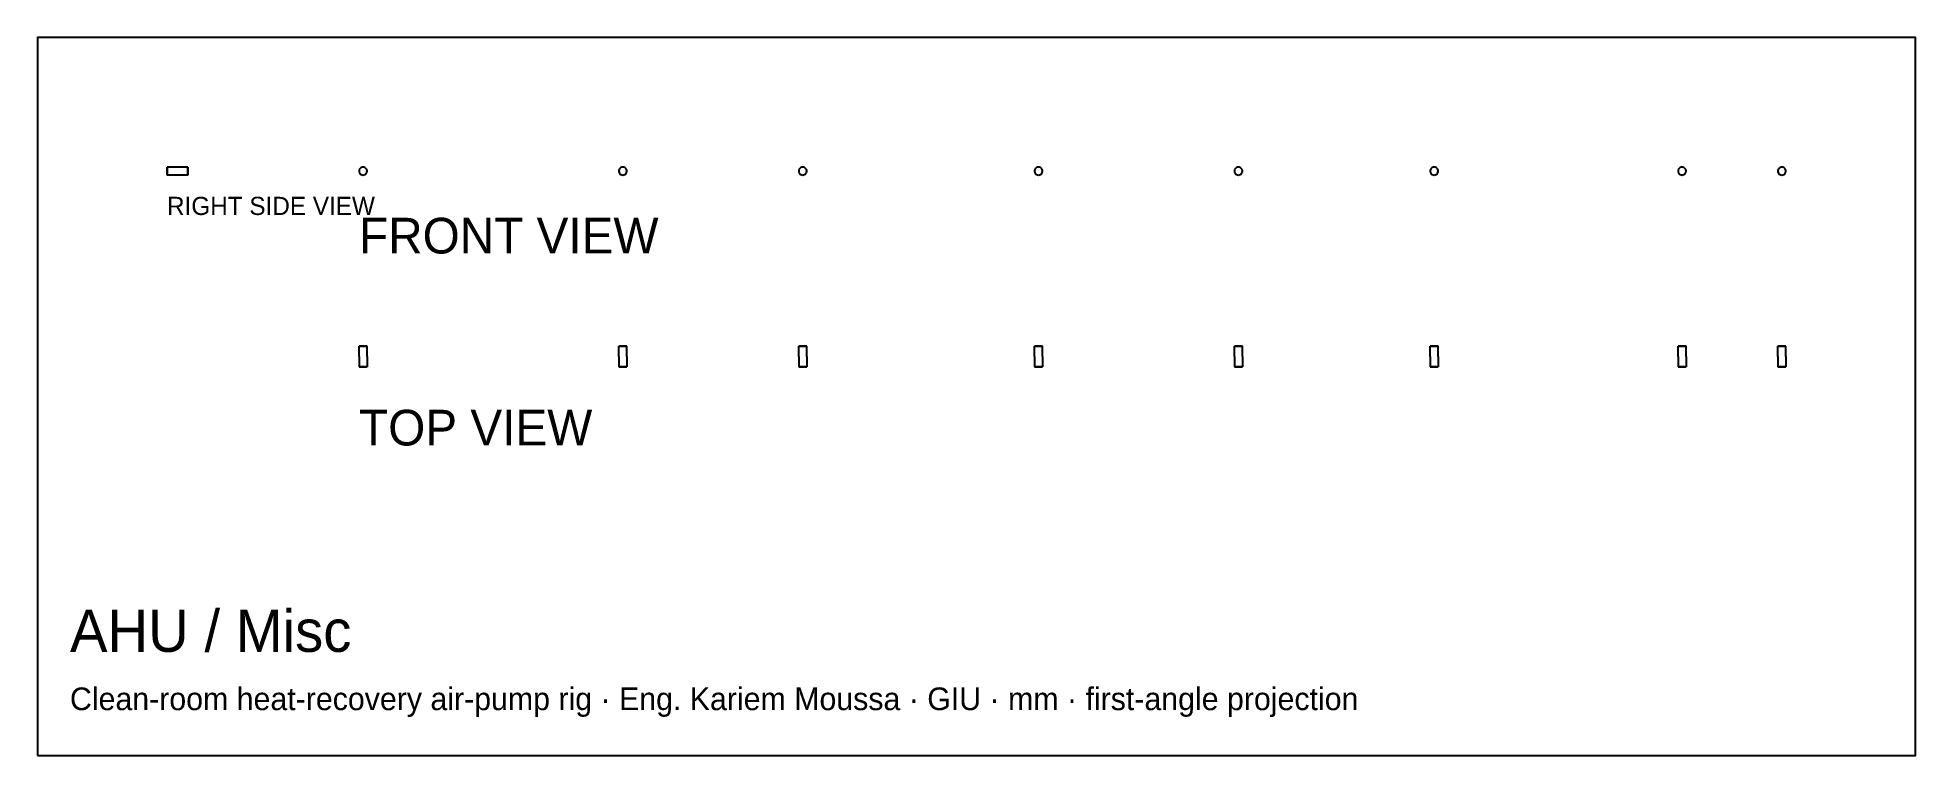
# Model space of a CAD drawing. Header units: millimetres. Extents: x -341 to -83, y -36 to 62.
import ezdxf

# ---------------------------------------------------------------- set-up
doc = ezdxf.new("R2010")
doc.units = ezdxf.units.MM
for name, color, linetype in [('BORDER', 7, 'Continuous'), ('HIDDEN', 8, 'Continuous'), ('TEXT', 5, 'Continuous'), ('VISIBLE', 7, 'Continuous')]:
    doc.layers.add(name, color=color, linetype=linetype)

msp = doc.modelspace()

# ---------------------------------------------------------------- texts
at = {"layer": 'TEXT'}
for s, height, p in [('RIGHT SIDE VIEW', 2.5, (-323.14, 38.03)), ('FRONT VIEW', 4.909, (-296.72, 32.73)), ('TOP VIEW', 4.909, (-296.72, 6.31)), ('AHU / Misc', 5.792, (-336.5, -22.1)), ('Clean-room heat-recovery air-pump rig · Eng. Kariem Moussa · GIU · mm · first-angle projection', 3.1187, (-336.5, -30.12))]:
    msp.add_text(s, height=height, dxfattribs=at).set_placement(p)

# ---------------------------------------------------------------- linework, layer by layer
at = {"layer": 'BORDER'}
msp.add_lwpolyline([(-340.96, -36.36), (-82.55, -36.36), (-82.55, 62.45), (-340.96, 62.45)], close=True, dxfattribs=at)
at = {"layer": 'HIDDEN'}
for points in [[(-323.14, 44.63), (-323.14, 44.61)], [(-323.14, 44.61), (-323.14, 44.63)], [(-323.14, 44.63), (-323.14, 44.61)], [(-323.14, 44.61), (-323.14, 44.63)], [(-323.14, 44.63), (-323.14, 44.61)], [(-323.14, 44.61), (-323.14, 44.63)], [(-323.14, 44.63), (-323.14, 44.61)], [(-323.14, 44.61), (-323.14, 44.63)], [(-323.14, 44.63), (-323.14, 44.61)], [(-323.14, 44.61), (-323.14, 44.63)], [(-323.14, 44.63), (-323.14, 44.61)], [(-323.14, 44.61), (-323.14, 44.63)], [(-323.14, 44.63), (-323.14, 44.61)], [(-323.14, 44.61), (-323.14, 44.63)], [(-323.14, 44.63), (-323.14, 44.61)], [(-323.14, 44.61), (-323.14, 44.57)], [(-323.14, 44.57), (-323.14, 44.61)], [(-323.14, 44.61), (-323.14, 44.57)], [(-323.14, 44.57), (-323.14, 44.61)], [(-323.14, 44.61), (-323.14, 44.57)], [(-323.14, 44.57), (-323.14, 44.61)], [(-323.14, 44.61), (-323.14, 44.57)], [(-323.14, 44.57), (-323.14, 44.61)], [(-323.14, 44.61), (-323.14, 44.57)], [(-323.14, 44.57), (-323.14, 44.61)], [(-323.14, 44.61), (-323.14, 44.57)], [(-323.14, 44.57), (-323.14, 44.61)], [(-323.14, 44.61), (-323.14, 44.57)], [(-323.14, 44.57), (-323.14, 44.61)], [(-323.14, 44.61), (-323.14, 44.57)], [(-323.14, 44.57), (-323.14, 44.49)], [(-323.14, 44.49), (-323.14, 44.57)], [(-323.14, 44.57), (-323.14, 44.49)], [(-323.14, 44.49), (-323.14, 44.57)], [(-323.14, 44.57), (-323.14, 44.49)], [(-323.14, 44.49), (-323.14, 44.57)], [(-323.14, 44.57), (-323.14, 44.49)], [(-323.14, 44.49), (-323.14, 44.57)], [(-323.14, 44.57), (-323.14, 44.49)], [(-323.14, 44.49), (-323.14, 44.57)], [(-323.14, 44.57), (-323.14, 44.49)], [(-323.14, 44.49), (-323.14, 44.57)], [(-323.14, 44.57), (-323.14, 44.49)], [(-323.14, 44.49), (-323.14, 44.57)], [(-323.14, 44.57), (-323.14, 44.49)], [(-323.14, 44.49), (-323.14, 44.39)], [(-323.14, 44.39), (-323.14, 44.49)], [(-323.14, 44.49), (-323.14, 44.39)], [(-323.14, 44.39), (-323.14, 44.49)], [(-323.14, 44.49), (-323.14, 44.39)], [(-323.14, 44.39), (-323.14, 44.49)], [(-323.14, 44.49), (-323.14, 44.39)], [(-323.14, 44.39), (-323.14, 44.49)], [(-323.14, 44.49), (-323.14, 44.39)], [(-323.14, 44.39), (-323.14, 44.49)], [(-323.14, 44.49), (-323.14, 44.39)], [(-323.14, 44.39), (-323.14, 44.49)], [(-323.14, 44.49), (-323.14, 44.39)], [(-323.14, 44.39), (-323.14, 44.49)], [(-323.14, 44.49), (-323.14, 44.39)], [(-323.14, 44.39), (-323.14, 44.28)], [(-323.14, 44.28), (-323.14, 44.39)], [(-323.14, 44.39), (-323.14, 44.28)], [(-323.14, 44.28), (-323.14, 44.39)], [(-323.14, 44.39), (-323.14, 44.28)], [(-323.14, 44.28), (-323.14, 44.39)], [(-323.14, 44.39), (-323.14, 44.28)], [(-323.14, 44.28), (-323.14, 44.39)], [(-323.14, 44.39), (-323.14, 44.28)], [(-323.14, 44.28), (-323.14, 44.39)], [(-323.14, 44.39), (-323.14, 44.28)], [(-323.14, 44.28), (-323.14, 44.39)], [(-323.14, 44.39), (-323.14, 44.28)], [(-323.14, 44.28), (-323.14, 44.39)], [(-323.14, 44.39), (-323.14, 44.28)], [(-323.14, 44.28), (-323.14, 44.15)], [(-323.14, 44.15), (-323.14, 44.28)], [(-323.14, 44.28), (-323.14, 44.15)], [(-323.14, 44.15), (-323.14, 44.28)], [(-323.14, 44.28), (-323.14, 44.15)], [(-323.14, 44.15), (-323.14, 44.28)], [(-323.14, 44.28), (-323.14, 44.15)], [(-323.14, 44.15), (-323.14, 44.28)], [(-323.14, 44.28), (-323.14, 44.15)], [(-323.14, 44.15), (-323.14, 44.28)], [(-323.14, 44.28), (-323.14, 44.15)], [(-323.14, 44.15), (-323.14, 44.28)], [(-323.14, 44.28), (-323.14, 44.15)], [(-323.14, 44.15), (-323.14, 44.28)], [(-323.14, 44.28), (-323.14, 44.15)], [(-323.14, 44.15), (-323.14, 44.01)], [(-323.14, 44.01), (-323.14, 44.15)], [(-323.14, 44.15), (-323.14, 44.01)], [(-323.14, 44.01), (-323.14, 44.15)], [(-323.14, 44.15), (-323.14, 44.01)], [(-323.14, 44.01), (-323.14, 44.15)], [(-323.14, 44.15), (-323.14, 44.01)], [(-323.14, 44.01), (-323.14, 44.15)], [(-323.14, 44.15), (-323.14, 44.01)], [(-323.14, 44.01), (-323.14, 44.15)], [(-323.14, 44.15), (-323.14, 44.01)], [(-323.14, 44.01), (-323.14, 44.15)], [(-323.14, 44.15), (-323.14, 44.01)], [(-323.14, 44.01), (-323.14, 44.15)], [(-323.14, 44.15), (-323.14, 44.01)], [(-323.14, 44.01), (-323.14, 43.88)], [(-323.14, 43.88), (-323.14, 44.01)], [(-323.14, 44.01), (-323.14, 43.88)], [(-323.14, 43.88), (-323.14, 44.01)], [(-323.14, 44.01), (-323.14, 43.88)], [(-323.14, 43.88), (-323.14, 44.01)], [(-323.14, 44.01), (-323.14, 43.88)], [(-323.14, 43.88), (-323.14, 44.01)], [(-323.14, 44.01), (-323.14, 43.88)], [(-323.14, 43.88), (-323.14, 44.01)], [(-323.14, 44.01), (-323.14, 43.88)], [(-323.14, 43.88), (-323.14, 44.01)], [(-323.14, 44.01), (-323.14, 43.88)], [(-323.14, 43.88), (-323.14, 44.01)], [(-323.14, 44.01), (-323.14, 43.88)], [(-320.28, 44.63), (-320.28, 44.61)], [(-320.28, 44.61), (-320.28, 44.63)], [(-320.28, 44.63), (-320.28, 44.61)], [(-320.28, 44.61), (-320.28, 44.63)], [(-320.28, 44.63), (-320.28, 44.61)], [(-320.28, 44.61), (-320.28, 44.63)], [(-320.28, 44.63), (-320.28, 44.61)], [(-320.28, 44.61), (-320.28, 44.63)], [(-320.28, 44.63), (-320.28, 44.61)], [(-320.28, 44.61), (-320.28, 44.63)], [(-320.28, 44.63), (-320.28, 44.61)], [(-320.28, 44.61), (-320.28, 44.63)], [(-320.28, 44.63), (-320.28, 44.61)], [(-320.28, 44.61), (-320.28, 44.63)], [(-320.28, 44.63), (-320.28, 44.61)], [(-320.28, 44.61), (-320.28, 44.57)], [(-320.28, 44.57), (-320.28, 44.61)], [(-320.28, 44.61), (-320.28, 44.57)], [(-320.28, 44.57), (-320.28, 44.61)], [(-320.28, 44.61), (-320.28, 44.57)], [(-320.28, 44.57), (-320.28, 44.61)], [(-320.28, 44.61), (-320.28, 44.57)], [(-320.28, 44.57), (-320.28, 44.61)], [(-320.28, 44.61), (-320.28, 44.57)], [(-320.28, 44.57), (-320.28, 44.61)], [(-320.28, 44.61), (-320.28, 44.57)], [(-320.28, 44.57), (-320.28, 44.61)], [(-320.28, 44.61), (-320.28, 44.57)], [(-320.28, 44.57), (-320.28, 44.61)], [(-320.28, 44.61), (-320.28, 44.57)], [(-320.28, 44.57), (-320.28, 44.49)], [(-320.28, 44.49), (-320.28, 44.57)], [(-320.28, 44.57), (-320.28, 44.49)], [(-320.28, 44.49), (-320.28, 44.57)], [(-320.28, 44.57), (-320.28, 44.49)], [(-320.28, 44.49), (-320.28, 44.57)], [(-320.28, 44.57), (-320.28, 44.49)], [(-320.28, 44.49), (-320.28, 44.57)], [(-320.28, 44.57), (-320.28, 44.49)], [(-320.28, 44.49), (-320.28, 44.57)], [(-320.28, 44.57), (-320.28, 44.49)], [(-320.28, 44.49), (-320.28, 44.57)], [(-320.28, 44.57), (-320.28, 44.49)], [(-320.28, 44.49), (-320.28, 44.57)], [(-320.28, 44.57), (-320.28, 44.49)], [(-320.28, 44.49), (-320.28, 44.39)], [(-320.28, 44.39), (-320.28, 44.49)], [(-320.28, 44.49), (-320.28, 44.39)], [(-320.28, 44.39), (-320.28, 44.49)], [(-320.28, 44.49), (-320.28, 44.39)], [(-320.28, 44.39), (-320.28, 44.49)], [(-320.28, 44.49), (-320.28, 44.39)], [(-320.28, 44.39), (-320.28, 44.49)], [(-320.28, 44.49), (-320.28, 44.39)], [(-320.28, 44.39), (-320.28, 44.49)], [(-320.28, 44.49), (-320.28, 44.39)], [(-320.28, 44.39), (-320.28, 44.49)], [(-320.28, 44.49), (-320.28, 44.39)], [(-320.28, 44.39), (-320.28, 44.49)], [(-320.28, 44.49), (-320.28, 44.39)], [(-320.28, 44.39), (-320.28, 44.28)], [(-320.28, 44.28), (-320.28, 44.39)], [(-320.28, 44.39), (-320.28, 44.28)], [(-320.28, 44.28), (-320.28, 44.39)], [(-320.28, 44.39), (-320.28, 44.28)], [(-320.28, 44.28), (-320.28, 44.39)], [(-320.28, 44.39), (-320.28, 44.28)], [(-320.28, 44.28), (-320.28, 44.39)], [(-320.28, 44.39), (-320.28, 44.28)], [(-320.28, 44.28), (-320.28, 44.39)], [(-320.28, 44.39), (-320.28, 44.28)], [(-320.28, 44.28), (-320.28, 44.39)], [(-320.28, 44.39), (-320.28, 44.28)], [(-320.28, 44.28), (-320.28, 44.39)], [(-320.28, 44.39), (-320.28, 44.28)], [(-320.28, 44.28), (-320.28, 44.15)], [(-320.28, 44.15), (-320.28, 44.28)], [(-320.28, 44.28), (-320.28, 44.15)], [(-320.28, 44.15), (-320.28, 44.28)], [(-320.28, 44.28), (-320.28, 44.15)], [(-320.28, 44.15), (-320.28, 44.28)], [(-320.28, 44.28), (-320.28, 44.15)], [(-320.28, 44.15), (-320.28, 44.28)], [(-320.28, 44.28), (-320.28, 44.15)], [(-320.28, 44.15), (-320.28, 44.28)], [(-320.28, 44.28), (-320.28, 44.15)], [(-320.28, 44.15), (-320.28, 44.28)], [(-320.28, 44.28), (-320.28, 44.15)], [(-320.28, 44.15), (-320.28, 44.28)], [(-320.28, 44.28), (-320.28, 44.15)], [(-320.28, 44.15), (-320.28, 44.01)], [(-320.28, 44.01), (-320.28, 44.15)], [(-320.28, 44.15), (-320.28, 44.01)], [(-320.28, 44.01), (-320.28, 44.15)], [(-320.28, 44.15), (-320.28, 44.01)], [(-320.28, 44.01), (-320.28, 44.15)], [(-320.28, 44.15), (-320.28, 44.01)], [(-320.28, 44.01), (-320.28, 44.15)], [(-320.28, 44.15), (-320.28, 44.01)], [(-320.28, 44.01), (-320.28, 44.15)], [(-320.28, 44.15), (-320.28, 44.01)], [(-320.28, 44.01), (-320.28, 44.15)], [(-320.28, 44.15), (-320.28, 44.01)], [(-320.28, 44.01), (-320.28, 44.15)], [(-320.28, 44.15), (-320.28, 44.01)], [(-320.28, 44.01), (-320.28, 43.88)], [(-320.28, 43.88), (-320.28, 44.01)], [(-320.28, 44.01), (-320.28, 43.88)], [(-320.28, 43.88), (-320.28, 44.01)], [(-320.28, 44.01), (-320.28, 43.88)], [(-320.28, 43.88), (-320.28, 44.01)], [(-320.28, 44.01), (-320.28, 43.88)], [(-320.28, 43.88), (-320.28, 44.01)], [(-320.28, 44.01), (-320.28, 43.88)], [(-320.28, 43.88), (-320.28, 44.01)], [(-320.28, 44.01), (-320.28, 43.88)], [(-320.28, 43.88), (-320.28, 44.01)], [(-320.28, 44.01), (-320.28, 43.88)], [(-320.28, 43.88), (-320.28, 44.01)], [(-320.28, 44.01), (-320.28, 43.88)], [(-296.68, 44.28), (-296.72, 44.15)], [(-296.72, 44.15), (-296.72, 44.01)], [(-296.72, 44.01), (-296.68, 43.88)], [(-296.62, 44.39), (-296.68, 44.28)], [(-296.53, 44.49), (-296.62, 44.39)], [(-296.43, 44.57), (-296.53, 44.49)], [(-296.3, 44.61), (-296.43, 44.57)], [(-296.17, 44.63), (-296.3, 44.61)], [(-296.04, 44.61), (-296.17, 44.63)], [(-295.91, 44.57), (-296.04, 44.61)], [(-295.81, 44.49), (-295.91, 44.57)], [(-295.72, 44.39), (-295.81, 44.49)], [(-295.66, 44.28), (-295.72, 44.39)], [(-295.62, 44.15), (-295.66, 44.28)], [(-295.66, 43.88), (-295.62, 44.01)], [(-295.62, 44.01), (-295.62, 44.15)], [(-260.93, 44.28), (-260.97, 44.15)], [(-260.97, 44.15), (-260.97, 44.01)], [(-260.97, 44.01), (-260.93, 43.88)], [(-260.87, 44.39), (-260.93, 44.28)], [(-260.78, 44.49), (-260.87, 44.39)], [(-260.68, 44.57), (-260.78, 44.49)], [(-260.55, 44.61), (-260.68, 44.57)], [(-260.42, 44.63), (-260.55, 44.61)], [(-260.29, 44.61), (-260.42, 44.63)], [(-260.16, 44.57), (-260.29, 44.61)], [(-260.06, 44.49), (-260.16, 44.57)], [(-259.97, 44.39), (-260.06, 44.49)], [(-259.91, 44.28), (-259.97, 44.39)], [(-259.87, 44.15), (-259.91, 44.28)], [(-259.91, 43.88), (-259.87, 44.01)], [(-259.87, 44.01), (-259.87, 44.15)], [(-236.18, 44.28), (-236.22, 44.15)], [(-236.22, 44.15), (-236.22, 44.01)], [(-236.22, 44.01), (-236.18, 43.88)], [(-236.12, 44.39), (-236.18, 44.28)], [(-236.03, 44.49), (-236.12, 44.39)], [(-235.93, 44.57), (-236.03, 44.49)], [(-235.8, 44.61), (-235.93, 44.57)], [(-235.67, 44.63), (-235.8, 44.61)], [(-235.54, 44.61), (-235.67, 44.63)], [(-235.41, 44.57), (-235.54, 44.61)], [(-235.31, 44.49), (-235.41, 44.57)], [(-235.22, 44.39), (-235.31, 44.49)], [(-235.16, 44.28), (-235.22, 44.39)], [(-235.12, 44.15), (-235.16, 44.28)], [(-235.16, 43.88), (-235.12, 44.01)], [(-235.12, 44.01), (-235.12, 44.15)], [(-203.73, 44.28), (-203.77, 44.15)], [(-203.77, 44.15), (-203.77, 44.01)], [(-203.77, 44.01), (-203.73, 43.88)], [(-203.67, 44.39), (-203.73, 44.28)], [(-203.58, 44.49), (-203.67, 44.39)], [(-203.48, 44.57), (-203.58, 44.49)], [(-203.35, 44.61), (-203.48, 44.57)], [(-203.22, 44.63), (-203.35, 44.61)], [(-203.09, 44.61), (-203.22, 44.63)], [(-202.96, 44.57), (-203.09, 44.61)], [(-202.86, 44.49), (-202.96, 44.57)], [(-202.77, 44.39), (-202.86, 44.49)], [(-202.71, 44.28), (-202.77, 44.39)], [(-202.67, 44.15), (-202.71, 44.28)], [(-202.71, 43.88), (-202.67, 44.01)], [(-202.67, 44.01), (-202.67, 44.15)], [(-176.23, 44.28), (-176.27, 44.15)], [(-176.27, 44.15), (-176.27, 44.01)], [(-176.27, 44.01), (-176.23, 43.88)], [(-176.17, 44.39), (-176.23, 44.28)], [(-176.08, 44.49), (-176.17, 44.39)], [(-175.98, 44.57), (-176.08, 44.49)], [(-175.85, 44.61), (-175.98, 44.57)], [(-175.72, 44.63), (-175.85, 44.61)], [(-175.59, 44.61), (-175.72, 44.63)], [(-175.46, 44.57), (-175.59, 44.61)], [(-175.36, 44.49), (-175.46, 44.57)], [(-175.27, 44.39), (-175.36, 44.49)], [(-175.21, 44.28), (-175.27, 44.39)], [(-175.17, 44.15), (-175.21, 44.28)], [(-175.21, 43.88), (-175.17, 44.01)], [(-175.17, 44.01), (-175.17, 44.15)], [(-149.28, 44.28), (-149.32, 44.15)], [(-149.32, 44.15), (-149.32, 44.01)], [(-149.32, 44.01), (-149.28, 43.88)], [(-149.22, 44.39), (-149.28, 44.28)], [(-149.13, 44.49), (-149.22, 44.39)], [(-149.03, 44.57), (-149.13, 44.49)], [(-148.9, 44.61), (-149.03, 44.57)], [(-148.77, 44.63), (-148.9, 44.61)], [(-148.64, 44.61), (-148.77, 44.63)], [(-148.51, 44.57), (-148.64, 44.61)], [(-148.41, 44.49), (-148.51, 44.57)], [(-148.32, 44.39), (-148.41, 44.49)], [(-148.26, 44.28), (-148.32, 44.39)], [(-148.22, 44.15), (-148.26, 44.28)], [(-148.26, 43.88), (-148.22, 44.01)], [(-148.22, 44.01), (-148.22, 44.15)], [(-115.18, 44.28), (-115.22, 44.15)], [(-115.22, 44.15), (-115.22, 44.01)], [(-115.22, 44.01), (-115.18, 43.88)], [(-115.12, 44.39), (-115.18, 44.28)], [(-115.03, 44.49), (-115.12, 44.39)], [(-114.93, 44.57), (-115.03, 44.49)], [(-114.8, 44.61), (-114.93, 44.57)], [(-114.67, 44.63), (-114.8, 44.61)], [(-114.54, 44.61), (-114.67, 44.63)], [(-114.41, 44.57), (-114.54, 44.61)], [(-114.31, 44.49), (-114.41, 44.57)], [(-114.22, 44.39), (-114.31, 44.49)], [(-114.16, 44.28), (-114.22, 44.39)], [(-114.12, 44.15), (-114.16, 44.28)], [(-114.16, 43.88), (-114.12, 44.01)], [(-114.12, 44.01), (-114.12, 44.15)], [(-101.43, 44.28), (-101.47, 44.15)], [(-101.47, 44.15), (-101.47, 44.01)], [(-101.47, 44.01), (-101.43, 43.88)], [(-101.37, 44.39), (-101.43, 44.28)], [(-101.28, 44.49), (-101.37, 44.39)], [(-101.18, 44.57), (-101.28, 44.49)], [(-101.05, 44.61), (-101.18, 44.57)], [(-100.92, 44.63), (-101.05, 44.61)], [(-100.79, 44.61), (-100.92, 44.63)], [(-100.66, 44.57), (-100.79, 44.61)], [(-100.56, 44.49), (-100.66, 44.57)], [(-100.47, 44.39), (-100.56, 44.49)], [(-100.41, 44.28), (-100.47, 44.39)], [(-100.37, 44.15), (-100.41, 44.28)], [(-100.41, 43.88), (-100.37, 44.01)], [(-100.37, 44.01), (-100.37, 44.15)], [(-323.14, 43.88), (-323.14, 43.77)], [(-323.14, 43.77), (-323.14, 43.88)], [(-323.14, 43.88), (-323.14, 43.77)], [(-323.14, 43.77), (-323.14, 43.88)], [(-323.14, 43.88), (-323.14, 43.77)], [(-323.14, 43.77), (-323.14, 43.88)], [(-323.14, 43.88), (-323.14, 43.77)], [(-323.14, 43.77), (-323.14, 43.88)], [(-323.14, 43.88), (-323.14, 43.77)], [(-323.14, 43.77), (-323.14, 43.88)], [(-323.14, 43.88), (-323.14, 43.77)], [(-323.14, 43.77), (-323.14, 43.88)], [(-323.14, 43.88), (-323.14, 43.77)], [(-323.14, 43.77), (-323.14, 43.88)], [(-323.14, 43.88), (-323.14, 43.77)], [(-323.14, 43.77), (-323.14, 43.67)], [(-323.14, 43.67), (-323.14, 43.77)], [(-323.14, 43.77), (-323.14, 43.67)], [(-323.14, 43.67), (-323.14, 43.77)], [(-323.14, 43.77), (-323.14, 43.67)], [(-323.14, 43.67), (-323.14, 43.77)], [(-323.14, 43.77), (-323.14, 43.67)], [(-323.14, 43.67), (-323.14, 43.77)], [(-323.14, 43.77), (-323.14, 43.67)], [(-323.14, 43.67), (-323.14, 43.77)], [(-323.14, 43.77), (-323.14, 43.67)], [(-323.14, 43.67), (-323.14, 43.77)], [(-323.14, 43.77), (-323.14, 43.67)], [(-323.14, 43.67), (-323.14, 43.77)], [(-323.14, 43.77), (-323.14, 43.67)], [(-323.14, 43.67), (-323.14, 43.59)], [(-323.14, 43.59), (-323.14, 43.67)], [(-323.14, 43.67), (-323.14, 43.59)], [(-323.14, 43.59), (-323.14, 43.67)], [(-323.14, 43.67), (-323.14, 43.59)], [(-323.14, 43.59), (-323.14, 43.67)], [(-323.14, 43.67), (-323.14, 43.59)], [(-323.14, 43.59), (-323.14, 43.67)], [(-323.14, 43.67), (-323.14, 43.59)], [(-323.14, 43.59), (-323.14, 43.67)], [(-323.14, 43.67), (-323.14, 43.59)], [(-323.14, 43.59), (-323.14, 43.67)], [(-323.14, 43.67), (-323.14, 43.59)], [(-323.14, 43.59), (-323.14, 43.67)], [(-323.14, 43.67), (-323.14, 43.59)], [(-323.14, 43.59), (-323.14, 43.55)], [(-323.14, 43.55), (-323.14, 43.59)], [(-323.14, 43.59), (-323.14, 43.55)], [(-323.14, 43.55), (-323.14, 43.59)], [(-323.14, 43.59), (-323.14, 43.55)], [(-323.14, 43.55), (-323.14, 43.59)], [(-323.14, 43.59), (-323.14, 43.55)], [(-323.14, 43.55), (-323.14, 43.59)], [(-323.14, 43.59), (-323.14, 43.55)], [(-323.14, 43.55), (-323.14, 43.59)], [(-323.14, 43.59), (-323.14, 43.55)], [(-323.14, 43.55), (-323.14, 43.59)], [(-323.14, 43.59), (-323.14, 43.55)], [(-323.14, 43.55), (-323.14, 43.59)], [(-323.14, 43.59), (-323.14, 43.55)], [(-323.14, 43.55), (-323.14, 43.53)], [(-323.14, 43.53), (-323.14, 43.55)], [(-323.14, 43.55), (-323.14, 43.53)], [(-323.14, 43.53), (-323.14, 43.55)], [(-323.14, 43.55), (-323.14, 43.53)], [(-323.14, 43.53), (-323.14, 43.55)], [(-323.14, 43.55), (-323.14, 43.53)], [(-323.14, 43.53), (-323.14, 43.55)], [(-323.14, 43.55), (-323.14, 43.53)], [(-323.14, 43.53), (-323.14, 43.55)], [(-323.14, 43.55), (-323.14, 43.53)], [(-323.14, 43.53), (-323.14, 43.55)], [(-323.14, 43.55), (-323.14, 43.53)], [(-323.14, 43.53), (-323.14, 43.55)], [(-323.14, 43.55), (-323.14, 43.53)], [(-320.28, 43.53), (-323.14, 43.53)], [(-320.28, 43.53), (-323.14, 43.53)], [(-320.28, 43.53), (-323.14, 43.53)], [(-320.28, 43.53), (-323.14, 43.53)], [(-320.28, 43.53), (-323.14, 43.53)], [(-320.28, 43.53), (-323.14, 43.53)], [(-320.28, 43.53), (-323.14, 43.53)], [(-320.28, 43.88), (-320.28, 43.77)], [(-320.28, 43.77), (-320.28, 43.88)], [(-320.28, 43.88), (-320.28, 43.77)], [(-320.28, 43.77), (-320.28, 43.88)], [(-320.28, 43.88), (-320.28, 43.77)], [(-320.28, 43.77), (-320.28, 43.88)], [(-320.28, 43.88), (-320.28, 43.77)], [(-320.28, 43.77), (-320.28, 43.88)], [(-320.28, 43.88), (-320.28, 43.77)], [(-320.28, 43.77), (-320.28, 43.88)], [(-320.28, 43.88), (-320.28, 43.77)], [(-320.28, 43.77), (-320.28, 43.88)], [(-320.28, 43.88), (-320.28, 43.77)], [(-320.28, 43.77), (-320.28, 43.88)], [(-320.28, 43.88), (-320.28, 43.77)], [(-320.28, 43.77), (-320.28, 43.67)], [(-320.28, 43.67), (-320.28, 43.77)], [(-320.28, 43.77), (-320.28, 43.67)], [(-320.28, 43.67), (-320.28, 43.77)], [(-320.28, 43.77), (-320.28, 43.67)], [(-320.28, 43.67), (-320.28, 43.77)], [(-320.28, 43.77), (-320.28, 43.67)], [(-320.28, 43.67), (-320.28, 43.77)], [(-320.28, 43.77), (-320.28, 43.67)], [(-320.28, 43.67), (-320.28, 43.77)], [(-320.28, 43.77), (-320.28, 43.67)], [(-320.28, 43.67), (-320.28, 43.77)], [(-320.28, 43.77), (-320.28, 43.67)], [(-320.28, 43.67), (-320.28, 43.77)], [(-320.28, 43.77), (-320.28, 43.67)], [(-320.28, 43.67), (-320.28, 43.59)], [(-320.28, 43.59), (-320.28, 43.67)], [(-320.28, 43.67), (-320.28, 43.59)], [(-320.28, 43.59), (-320.28, 43.67)], [(-320.28, 43.67), (-320.28, 43.59)], [(-320.28, 43.59), (-320.28, 43.67)], [(-320.28, 43.67), (-320.28, 43.59)], [(-320.28, 43.59), (-320.28, 43.67)], [(-320.28, 43.67), (-320.28, 43.59)], [(-320.28, 43.59), (-320.28, 43.67)], [(-320.28, 43.67), (-320.28, 43.59)], [(-320.28, 43.59), (-320.28, 43.67)], [(-320.28, 43.67), (-320.28, 43.59)], [(-320.28, 43.59), (-320.28, 43.67)], [(-320.28, 43.67), (-320.28, 43.59)], [(-320.28, 43.59), (-320.28, 43.55)], [(-320.28, 43.55), (-320.28, 43.59)], [(-320.28, 43.59), (-320.28, 43.55)], [(-320.28, 43.55), (-320.28, 43.59)], [(-320.28, 43.59), (-320.28, 43.55)], [(-320.28, 43.55), (-320.28, 43.59)], [(-320.28, 43.59), (-320.28, 43.55)], [(-320.28, 43.55), (-320.28, 43.59)], [(-320.28, 43.59), (-320.28, 43.55)], [(-320.28, 43.55), (-320.28, 43.59)], [(-320.28, 43.59), (-320.28, 43.55)], [(-320.28, 43.55), (-320.28, 43.59)], [(-320.28, 43.59), (-320.28, 43.55)], [(-320.28, 43.55), (-320.28, 43.59)], [(-320.28, 43.59), (-320.28, 43.55)], [(-320.28, 43.55), (-320.28, 43.53)], [(-320.28, 43.53), (-320.28, 43.55)], [(-320.28, 43.55), (-320.28, 43.53)], [(-320.28, 43.53), (-320.28, 43.55)], [(-320.28, 43.55), (-320.28, 43.53)], [(-320.28, 43.53), (-320.28, 43.55)], [(-320.28, 43.55), (-320.28, 43.53)], [(-320.28, 43.53), (-320.28, 43.55)], [(-320.28, 43.55), (-320.28, 43.53)], [(-320.28, 43.53), (-320.28, 43.55)], [(-320.28, 43.55), (-320.28, 43.53)], [(-320.28, 43.53), (-320.28, 43.55)], [(-320.28, 43.55), (-320.28, 43.53)], [(-320.28, 43.53), (-320.28, 43.55)], [(-320.28, 43.55), (-320.28, 43.53)], [(-296.68, 43.88), (-296.62, 43.77)], [(-296.62, 43.77), (-296.53, 43.67)], [(-296.53, 43.67), (-296.43, 43.59)], [(-296.43, 43.59), (-296.3, 43.55)], [(-296.3, 43.55), (-296.17, 43.53)], [(-296.17, 43.53), (-296.04, 43.55)], [(-296.04, 43.55), (-295.91, 43.59)], [(-295.91, 43.59), (-295.81, 43.67)], [(-295.81, 43.67), (-295.72, 43.77)], [(-295.72, 43.77), (-295.66, 43.88)], [(-260.93, 43.88), (-260.87, 43.77)], [(-260.87, 43.77), (-260.78, 43.67)], [(-260.78, 43.67), (-260.68, 43.59)], [(-260.68, 43.59), (-260.55, 43.55)], [(-260.55, 43.55), (-260.42, 43.53)], [(-260.42, 43.53), (-260.29, 43.55)], [(-260.29, 43.55), (-260.16, 43.59)], [(-260.16, 43.59), (-260.06, 43.67)], [(-260.06, 43.67), (-259.97, 43.77)], [(-259.97, 43.77), (-259.91, 43.88)], [(-236.18, 43.88), (-236.12, 43.77)], [(-236.12, 43.77), (-236.03, 43.67)], [(-236.03, 43.67), (-235.93, 43.59)], [(-235.93, 43.59), (-235.8, 43.55)], [(-235.8, 43.55), (-235.67, 43.53)], [(-235.67, 43.53), (-235.54, 43.55)], [(-235.54, 43.55), (-235.41, 43.59)], [(-235.41, 43.59), (-235.31, 43.67)], [(-235.31, 43.67), (-235.22, 43.77)], [(-235.22, 43.77), (-235.16, 43.88)], [(-203.73, 43.88), (-203.67, 43.77)], [(-203.67, 43.77), (-203.58, 43.67)], [(-203.58, 43.67), (-203.48, 43.59)], [(-203.48, 43.59), (-203.35, 43.55)], [(-203.35, 43.55), (-203.22, 43.53)], [(-203.22, 43.53), (-203.09, 43.55)], [(-203.09, 43.55), (-202.96, 43.59)], [(-202.96, 43.59), (-202.86, 43.67)], [(-202.86, 43.67), (-202.77, 43.77)], [(-202.77, 43.77), (-202.71, 43.88)], [(-176.23, 43.88), (-176.17, 43.77)], [(-176.17, 43.77), (-176.08, 43.67)], [(-176.08, 43.67), (-175.98, 43.59)], [(-175.98, 43.59), (-175.85, 43.55)], [(-175.85, 43.55), (-175.72, 43.53)], [(-175.72, 43.53), (-175.59, 43.55)], [(-175.59, 43.55), (-175.46, 43.59)], [(-175.46, 43.59), (-175.36, 43.67)], [(-175.36, 43.67), (-175.27, 43.77)], [(-175.27, 43.77), (-175.21, 43.88)], [(-149.28, 43.88), (-149.22, 43.77)], [(-149.22, 43.77), (-149.13, 43.67)], [(-149.13, 43.67), (-149.03, 43.59)], [(-149.03, 43.59), (-148.9, 43.55)], [(-148.9, 43.55), (-148.77, 43.53)], [(-148.77, 43.53), (-148.64, 43.55)], [(-148.64, 43.55), (-148.51, 43.59)], [(-148.51, 43.59), (-148.41, 43.67)], [(-148.41, 43.67), (-148.32, 43.77)], [(-148.32, 43.77), (-148.26, 43.88)], [(-115.18, 43.88), (-115.12, 43.77)], [(-115.12, 43.77), (-115.03, 43.67)], [(-115.03, 43.67), (-114.93, 43.59)], [(-114.93, 43.59), (-114.8, 43.55)], [(-114.8, 43.55), (-114.67, 43.53)], [(-114.67, 43.53), (-114.54, 43.55)], [(-114.54, 43.55), (-114.41, 43.59)], [(-114.41, 43.59), (-114.31, 43.67)], [(-114.31, 43.67), (-114.22, 43.77)], [(-114.22, 43.77), (-114.16, 43.88)], [(-101.43, 43.88), (-101.37, 43.77)], [(-101.37, 43.77), (-101.28, 43.67)], [(-101.28, 43.67), (-101.18, 43.59)], [(-101.18, 43.59), (-101.05, 43.55)], [(-101.05, 43.55), (-100.92, 43.53)], [(-100.92, 43.53), (-100.79, 43.55)], [(-100.79, 43.55), (-100.66, 43.59)], [(-100.66, 43.59), (-100.56, 43.67)], [(-100.56, 43.67), (-100.47, 43.77)], [(-100.47, 43.77), (-100.41, 43.88)], [(-296.72, 19.97), (-296.68, 19.97)], [(-296.72, 19.97), (-296.72, 19.97)], [(-296.68, 19.97), (-296.62, 19.97)], [(-296.62, 19.97), (-296.53, 19.97)], [(-296.53, 19.97), (-296.43, 19.97)], [(-296.43, 19.97), (-296.3, 19.97)], [(-296.3, 19.97), (-296.17, 19.97)], [(-296.17, 19.97), (-296.04, 19.97)], [(-296.04, 19.97), (-295.91, 19.97)], [(-295.91, 19.97), (-295.81, 19.97)], [(-295.81, 19.97), (-295.72, 19.97)], [(-295.72, 19.97), (-295.66, 19.97)], [(-295.66, 19.97), (-295.62, 19.97)], [(-295.62, 19.97), (-295.62, 19.97)], [(-260.97, 19.97), (-260.93, 19.97)], [(-260.97, 19.97), (-260.97, 19.97)], [(-260.93, 19.97), (-260.87, 19.97)], [(-260.87, 19.97), (-260.78, 19.97)], [(-260.78, 19.97), (-260.68, 19.97)], [(-260.68, 19.97), (-260.55, 19.97)], [(-260.55, 19.97), (-260.42, 19.97)], [(-260.42, 19.97), (-260.29, 19.97)], [(-260.29, 19.97), (-260.16, 19.97)], [(-260.16, 19.97), (-260.06, 19.97)], [(-260.06, 19.97), (-259.97, 19.97)], [(-259.97, 19.97), (-259.91, 19.97)], [(-259.91, 19.97), (-259.87, 19.97)], [(-259.87, 19.97), (-259.87, 19.97)], [(-236.22, 19.97), (-236.18, 19.97)], [(-236.22, 19.97), (-236.22, 19.97)], [(-236.18, 19.97), (-236.12, 19.97)], [(-236.12, 19.97), (-236.03, 19.97)], [(-236.03, 19.97), (-235.93, 19.97)], [(-235.93, 19.97), (-235.8, 19.97)], [(-235.8, 19.97), (-235.67, 19.97)], [(-235.67, 19.97), (-235.54, 19.97)], [(-235.54, 19.97), (-235.41, 19.97)], [(-235.41, 19.97), (-235.31, 19.97)], [(-235.31, 19.97), (-235.22, 19.97)], [(-235.22, 19.97), (-235.16, 19.97)], [(-235.16, 19.97), (-235.12, 19.97)], [(-235.12, 19.97), (-235.12, 19.97)], [(-203.77, 19.97), (-203.73, 19.97)], [(-203.77, 19.97), (-203.77, 19.97)], [(-203.73, 19.97), (-203.67, 19.97)], [(-203.67, 19.97), (-203.58, 19.97)], [(-203.58, 19.97), (-203.48, 19.97)], [(-203.48, 19.97), (-203.35, 19.97)], [(-203.35, 19.97), (-203.22, 19.97)], [(-203.22, 19.97), (-203.09, 19.97)], [(-203.09, 19.97), (-202.96, 19.97)], [(-202.96, 19.97), (-202.86, 19.97)], [(-202.86, 19.97), (-202.77, 19.97)], [(-202.77, 19.97), (-202.71, 19.97)], [(-202.71, 19.97), (-202.67, 19.97)], [(-202.67, 19.97), (-202.67, 19.97)], [(-176.27, 19.97), (-176.23, 19.97)], [(-176.27, 19.97), (-176.27, 19.97)], [(-176.23, 19.97), (-176.17, 19.97)], [(-176.17, 19.97), (-176.08, 19.97)], [(-176.08, 19.97), (-175.98, 19.97)], [(-175.98, 19.97), (-175.85, 19.97)], [(-175.85, 19.97), (-175.72, 19.97)], [(-175.72, 19.97), (-175.59, 19.97)], [(-175.59, 19.97), (-175.46, 19.97)], [(-175.46, 19.97), (-175.36, 19.97)], [(-175.36, 19.97), (-175.27, 19.97)], [(-175.27, 19.97), (-175.21, 19.97)], [(-175.21, 19.97), (-175.17, 19.97)], [(-175.17, 19.97), (-175.17, 19.97)], [(-149.32, 19.97), (-149.28, 19.97)], [(-149.32, 19.97), (-149.32, 19.97)], [(-149.28, 19.97), (-149.22, 19.97)], [(-149.22, 19.97), (-149.13, 19.97)], [(-149.13, 19.97), (-149.03, 19.97)], [(-149.03, 19.97), (-148.9, 19.97)], [(-148.9, 19.97), (-148.77, 19.97)], [(-148.77, 19.97), (-148.64, 19.97)], [(-148.64, 19.97), (-148.51, 19.97)], [(-148.51, 19.97), (-148.41, 19.97)], [(-148.41, 19.97), (-148.32, 19.97)], [(-148.32, 19.97), (-148.26, 19.97)], [(-148.26, 19.97), (-148.22, 19.97)], [(-148.22, 19.97), (-148.22, 19.97)], [(-115.22, 19.97), (-115.18, 19.97)], [(-115.22, 19.97), (-115.22, 19.97)], [(-115.18, 19.97), (-115.12, 19.97)], [(-115.12, 19.97), (-115.03, 19.97)], [(-115.03, 19.97), (-114.93, 19.97)], [(-114.93, 19.97), (-114.8, 19.97)], [(-114.8, 19.97), (-114.67, 19.97)], [(-114.67, 19.97), (-114.54, 19.97)], [(-114.54, 19.97), (-114.41, 19.97)], [(-114.41, 19.97), (-114.31, 19.97)], [(-114.31, 19.97), (-114.22, 19.97)], [(-114.22, 19.97), (-114.16, 19.97)], [(-114.16, 19.97), (-114.12, 19.97)], [(-114.12, 19.97), (-114.12, 19.97)], [(-101.47, 19.97), (-101.43, 19.97)], [(-101.47, 19.97), (-101.47, 19.97)], [(-101.43, 19.97), (-101.37, 19.97)], [(-101.37, 19.97), (-101.28, 19.97)], [(-101.28, 19.97), (-101.18, 19.97)], [(-101.18, 19.97), (-101.05, 19.97)], [(-101.05, 19.97), (-100.92, 19.97)], [(-100.92, 19.97), (-100.79, 19.97)], [(-100.79, 19.97), (-100.66, 19.97)], [(-100.66, 19.97), (-100.56, 19.97)], [(-100.56, 19.97), (-100.47, 19.97)], [(-100.47, 19.97), (-100.41, 19.97)], [(-100.41, 19.97), (-100.37, 19.97)], [(-100.37, 19.97), (-100.37, 19.97)], [(-296.72, 17.11), (-296.68, 17.11)], [(-296.72, 17.11), (-296.72, 17.11)], [(-296.68, 17.11), (-296.62, 17.11)], [(-296.62, 17.11), (-296.53, 17.11)], [(-296.53, 17.11), (-296.43, 17.11)], [(-296.43, 17.11), (-296.3, 17.11)], [(-296.3, 17.11), (-296.17, 17.11)], [(-296.17, 17.11), (-296.04, 17.11)], [(-296.04, 17.11), (-295.91, 17.11)], [(-295.91, 17.11), (-295.81, 17.11)], [(-295.81, 17.11), (-295.72, 17.11)], [(-295.72, 17.11), (-295.66, 17.11)], [(-295.66, 17.11), (-295.62, 17.11)], [(-295.62, 17.11), (-295.62, 17.11)], [(-260.97, 17.11), (-260.93, 17.11)], [(-260.97, 17.11), (-260.97, 17.11)], [(-260.93, 17.11), (-260.87, 17.11)], [(-260.87, 17.11), (-260.78, 17.11)], [(-260.78, 17.11), (-260.68, 17.11)], [(-260.68, 17.11), (-260.55, 17.11)], [(-260.55, 17.11), (-260.42, 17.11)], [(-260.42, 17.11), (-260.29, 17.11)], [(-260.29, 17.11), (-260.16, 17.11)], [(-260.16, 17.11), (-260.06, 17.11)], [(-260.06, 17.11), (-259.97, 17.11)], [(-259.97, 17.11), (-259.91, 17.11)], [(-259.91, 17.11), (-259.87, 17.11)], [(-259.87, 17.11), (-259.87, 17.11)], [(-236.22, 17.11), (-236.18, 17.11)], [(-236.22, 17.11), (-236.22, 17.11)], [(-236.18, 17.11), (-236.12, 17.11)], [(-236.12, 17.11), (-236.03, 17.11)], [(-236.03, 17.11), (-235.93, 17.11)], [(-235.93, 17.11), (-235.8, 17.11)], [(-235.8, 17.11), (-235.67, 17.11)], [(-235.67, 17.11), (-235.54, 17.11)], [(-235.54, 17.11), (-235.41, 17.11)], [(-235.41, 17.11), (-235.31, 17.11)], [(-235.31, 17.11), (-235.22, 17.11)], [(-235.22, 17.11), (-235.16, 17.11)], [(-235.16, 17.11), (-235.12, 17.11)], [(-235.12, 17.11), (-235.12, 17.11)], [(-203.77, 17.11), (-203.73, 17.11)], [(-203.77, 17.11), (-203.77, 17.11)], [(-203.73, 17.11), (-203.67, 17.11)], [(-203.67, 17.11), (-203.58, 17.11)], [(-203.58, 17.11), (-203.48, 17.11)], [(-203.48, 17.11), (-203.35, 17.11)], [(-203.35, 17.11), (-203.22, 17.11)], [(-203.22, 17.11), (-203.09, 17.11)], [(-203.09, 17.11), (-202.96, 17.11)], [(-202.96, 17.11), (-202.86, 17.11)], [(-202.86, 17.11), (-202.77, 17.11)], [(-202.77, 17.11), (-202.71, 17.11)], [(-202.71, 17.11), (-202.67, 17.11)], [(-202.67, 17.11), (-202.67, 17.11)], [(-176.27, 17.11), (-176.23, 17.11)], [(-176.27, 17.11), (-176.27, 17.11)], [(-176.23, 17.11), (-176.17, 17.11)], [(-176.17, 17.11), (-176.08, 17.11)], [(-176.08, 17.11), (-175.98, 17.11)], [(-175.98, 17.11), (-175.85, 17.11)], [(-175.85, 17.11), (-175.72, 17.11)], [(-175.72, 17.11), (-175.59, 17.11)], [(-175.59, 17.11), (-175.46, 17.11)], [(-175.46, 17.11), (-175.36, 17.11)], [(-175.36, 17.11), (-175.27, 17.11)], [(-175.27, 17.11), (-175.21, 17.11)], [(-175.21, 17.11), (-175.17, 17.11)], [(-175.17, 17.11), (-175.17, 17.11)], [(-149.32, 17.11), (-149.28, 17.11)], [(-149.32, 17.11), (-149.32, 17.11)], [(-149.28, 17.11), (-149.22, 17.11)], [(-149.22, 17.11), (-149.13, 17.11)], [(-149.13, 17.11), (-149.03, 17.11)], [(-149.03, 17.11), (-148.9, 17.11)], [(-148.9, 17.11), (-148.77, 17.11)], [(-148.77, 17.11), (-148.64, 17.11)], [(-148.64, 17.11), (-148.51, 17.11)], [(-148.51, 17.11), (-148.41, 17.11)], [(-148.41, 17.11), (-148.32, 17.11)], [(-148.32, 17.11), (-148.26, 17.11)], [(-148.26, 17.11), (-148.22, 17.11)], [(-148.22, 17.11), (-148.22, 17.11)], [(-115.22, 17.11), (-115.18, 17.11)], [(-115.22, 17.11), (-115.22, 17.11)], [(-115.18, 17.11), (-115.12, 17.11)], [(-115.12, 17.11), (-115.03, 17.11)], [(-115.03, 17.11), (-114.93, 17.11)], [(-114.93, 17.11), (-114.8, 17.11)], [(-114.8, 17.11), (-114.67, 17.11)], [(-114.67, 17.11), (-114.54, 17.11)], [(-114.54, 17.11), (-114.41, 17.11)], [(-114.41, 17.11), (-114.31, 17.11)], [(-114.31, 17.11), (-114.22, 17.11)], [(-114.22, 17.11), (-114.16, 17.11)], [(-114.16, 17.11), (-114.12, 17.11)], [(-114.12, 17.11), (-114.12, 17.11)], [(-101.47, 17.11), (-101.43, 17.11)], [(-101.47, 17.11), (-101.47, 17.11)], [(-101.43, 17.11), (-101.37, 17.11)], [(-101.37, 17.11), (-101.28, 17.11)], [(-101.28, 17.11), (-101.18, 17.11)], [(-101.18, 17.11), (-101.05, 17.11)], [(-101.05, 17.11), (-100.92, 17.11)], [(-100.92, 17.11), (-100.79, 17.11)], [(-100.79, 17.11), (-100.66, 17.11)], [(-100.66, 17.11), (-100.56, 17.11)], [(-100.56, 17.11), (-100.47, 17.11)], [(-100.47, 17.11), (-100.41, 17.11)], [(-100.41, 17.11), (-100.37, 17.11)], [(-100.37, 17.11), (-100.37, 17.11)]]:
    msp.add_lwpolyline(points, dxfattribs=at)
at = {"layer": 'VISIBLE'}
for points in [[(-323.14, 44.61), (-323.14, 44.63)], [(-320.28, 44.63), (-323.14, 44.63)], [(-323.14, 44.57), (-323.14, 44.61)], [(-323.14, 44.49), (-323.14, 44.57)], [(-323.14, 44.39), (-323.14, 44.49)], [(-323.14, 44.28), (-323.14, 44.39)], [(-323.14, 44.15), (-323.14, 44.28)], [(-323.14, 44.01), (-323.14, 44.15)], [(-323.14, 43.88), (-323.14, 44.01)], [(-320.28, 44.61), (-320.28, 44.63)], [(-320.28, 44.57), (-320.28, 44.61)], [(-320.28, 44.49), (-320.28, 44.57)], [(-320.28, 44.39), (-320.28, 44.49)], [(-320.28, 44.28), (-320.28, 44.39)], [(-320.28, 44.15), (-320.28, 44.28)], [(-320.28, 44.01), (-320.28, 44.15)], [(-320.28, 43.88), (-320.28, 44.01)], [(-296.68, 44.28), (-296.72, 44.15)], [(-296.72, 44.15), (-296.72, 44.01)], [(-296.72, 44.01), (-296.68, 43.88)], [(-296.62, 44.39), (-296.68, 44.28)], [(-296.53, 44.49), (-296.62, 44.39)], [(-296.43, 44.57), (-296.53, 44.49)], [(-296.3, 44.61), (-296.43, 44.57)], [(-296.17, 44.63), (-296.3, 44.61)], [(-296.04, 44.61), (-296.17, 44.63)], [(-295.91, 44.57), (-296.04, 44.61)], [(-295.81, 44.49), (-295.91, 44.57)], [(-295.72, 44.39), (-295.81, 44.49)], [(-295.66, 44.28), (-295.72, 44.39)], [(-295.62, 44.15), (-295.66, 44.28)], [(-295.66, 43.88), (-295.62, 44.01)], [(-295.62, 44.01), (-295.62, 44.15)], [(-260.93, 44.28), (-260.97, 44.15)], [(-260.97, 44.15), (-260.97, 44.01)], [(-260.97, 44.01), (-260.93, 43.88)], [(-260.87, 44.39), (-260.93, 44.28)], [(-260.78, 44.49), (-260.87, 44.39)], [(-260.68, 44.57), (-260.78, 44.49)], [(-260.55, 44.61), (-260.68, 44.57)], [(-260.42, 44.63), (-260.55, 44.61)], [(-260.29, 44.61), (-260.42, 44.63)], [(-260.16, 44.57), (-260.29, 44.61)], [(-260.06, 44.49), (-260.16, 44.57)], [(-259.97, 44.39), (-260.06, 44.49)], [(-259.91, 44.28), (-259.97, 44.39)], [(-259.87, 44.15), (-259.91, 44.28)], [(-259.91, 43.88), (-259.87, 44.01)], [(-259.87, 44.01), (-259.87, 44.15)], [(-236.18, 44.28), (-236.22, 44.15)], [(-236.22, 44.15), (-236.22, 44.01)], [(-236.22, 44.01), (-236.18, 43.88)], [(-236.12, 44.39), (-236.18, 44.28)], [(-236.03, 44.49), (-236.12, 44.39)], [(-235.93, 44.57), (-236.03, 44.49)], [(-235.8, 44.61), (-235.93, 44.57)], [(-235.67, 44.63), (-235.8, 44.61)], [(-235.54, 44.61), (-235.67, 44.63)], [(-235.41, 44.57), (-235.54, 44.61)], [(-235.31, 44.49), (-235.41, 44.57)], [(-235.22, 44.39), (-235.31, 44.49)], [(-235.16, 44.28), (-235.22, 44.39)], [(-235.12, 44.15), (-235.16, 44.28)], [(-235.16, 43.88), (-235.12, 44.01)], [(-235.12, 44.01), (-235.12, 44.15)], [(-203.73, 44.28), (-203.77, 44.15)], [(-203.77, 44.15), (-203.77, 44.01)], [(-203.77, 44.01), (-203.73, 43.88)], [(-203.67, 44.39), (-203.73, 44.28)], [(-203.58, 44.49), (-203.67, 44.39)], [(-203.48, 44.57), (-203.58, 44.49)], [(-203.35, 44.61), (-203.48, 44.57)], [(-203.22, 44.63), (-203.35, 44.61)], [(-203.09, 44.61), (-203.22, 44.63)], [(-202.96, 44.57), (-203.09, 44.61)], [(-202.86, 44.49), (-202.96, 44.57)], [(-202.77, 44.39), (-202.86, 44.49)], [(-202.71, 44.28), (-202.77, 44.39)], [(-202.67, 44.15), (-202.71, 44.28)], [(-202.71, 43.88), (-202.67, 44.01)], [(-202.67, 44.01), (-202.67, 44.15)], [(-176.23, 44.28), (-176.27, 44.15)], [(-176.27, 44.15), (-176.27, 44.01)], [(-176.27, 44.01), (-176.23, 43.88)], [(-176.17, 44.39), (-176.23, 44.28)], [(-176.08, 44.49), (-176.17, 44.39)], [(-175.98, 44.57), (-176.08, 44.49)], [(-175.85, 44.61), (-175.98, 44.57)], [(-175.72, 44.63), (-175.85, 44.61)], [(-175.59, 44.61), (-175.72, 44.63)], [(-175.46, 44.57), (-175.59, 44.61)], [(-175.36, 44.49), (-175.46, 44.57)], [(-175.27, 44.39), (-175.36, 44.49)], [(-175.21, 44.28), (-175.27, 44.39)], [(-175.17, 44.15), (-175.21, 44.28)], [(-175.21, 43.88), (-175.17, 44.01)], [(-175.17, 44.01), (-175.17, 44.15)], [(-149.28, 44.28), (-149.32, 44.15)], [(-149.32, 44.15), (-149.32, 44.01)], [(-149.32, 44.01), (-149.28, 43.88)], [(-149.22, 44.39), (-149.28, 44.28)], [(-149.13, 44.49), (-149.22, 44.39)], [(-149.03, 44.57), (-149.13, 44.49)], [(-148.9, 44.61), (-149.03, 44.57)], [(-148.77, 44.63), (-148.9, 44.61)], [(-148.64, 44.61), (-148.77, 44.63)], [(-148.51, 44.57), (-148.64, 44.61)], [(-148.41, 44.49), (-148.51, 44.57)], [(-148.32, 44.39), (-148.41, 44.49)], [(-148.26, 44.28), (-148.32, 44.39)], [(-148.22, 44.15), (-148.26, 44.28)], [(-148.26, 43.88), (-148.22, 44.01)], [(-148.22, 44.01), (-148.22, 44.15)], [(-115.18, 44.28), (-115.22, 44.15)], [(-115.22, 44.15), (-115.22, 44.01)], [(-115.22, 44.01), (-115.18, 43.88)], [(-115.12, 44.39), (-115.18, 44.28)], [(-115.03, 44.49), (-115.12, 44.39)], [(-114.93, 44.57), (-115.03, 44.49)], [(-114.8, 44.61), (-114.93, 44.57)], [(-114.67, 44.63), (-114.8, 44.61)], [(-114.54, 44.61), (-114.67, 44.63)], [(-114.41, 44.57), (-114.54, 44.61)], [(-114.31, 44.49), (-114.41, 44.57)], [(-114.22, 44.39), (-114.31, 44.49)], [(-114.16, 44.28), (-114.22, 44.39)], [(-114.12, 44.15), (-114.16, 44.28)], [(-114.16, 43.88), (-114.12, 44.01)], [(-114.12, 44.01), (-114.12, 44.15)], [(-101.43, 44.28), (-101.47, 44.15)], [(-101.47, 44.15), (-101.47, 44.01)], [(-101.47, 44.01), (-101.43, 43.88)], [(-101.37, 44.39), (-101.43, 44.28)], [(-101.28, 44.49), (-101.37, 44.39)], [(-101.18, 44.57), (-101.28, 44.49)], [(-101.05, 44.61), (-101.18, 44.57)], [(-100.92, 44.63), (-101.05, 44.61)], [(-100.79, 44.61), (-100.92, 44.63)], [(-100.66, 44.57), (-100.79, 44.61)], [(-100.56, 44.49), (-100.66, 44.57)], [(-100.47, 44.39), (-100.56, 44.49)], [(-100.41, 44.28), (-100.47, 44.39)], [(-100.37, 44.15), (-100.41, 44.28)], [(-100.41, 43.88), (-100.37, 44.01)], [(-100.37, 44.01), (-100.37, 44.15)], [(-323.14, 43.77), (-323.14, 43.88)], [(-323.14, 43.67), (-323.14, 43.77)], [(-323.14, 43.59), (-323.14, 43.67)], [(-323.14, 43.55), (-323.14, 43.59)], [(-323.14, 43.53), (-323.14, 43.55)], [(-320.28, 43.53), (-323.14, 43.53)], [(-320.28, 43.77), (-320.28, 43.88)], [(-320.28, 43.67), (-320.28, 43.77)], [(-320.28, 43.59), (-320.28, 43.67)], [(-320.28, 43.55), (-320.28, 43.59)], [(-320.28, 43.53), (-320.28, 43.55)], [(-296.68, 43.88), (-296.62, 43.77)], [(-296.62, 43.77), (-296.53, 43.67)], [(-296.53, 43.67), (-296.43, 43.59)], [(-296.43, 43.59), (-296.3, 43.55)], [(-296.3, 43.55), (-296.17, 43.53)], [(-296.17, 43.53), (-296.04, 43.55)], [(-296.04, 43.55), (-295.91, 43.59)], [(-295.91, 43.59), (-295.81, 43.67)], [(-295.81, 43.67), (-295.72, 43.77)], [(-295.72, 43.77), (-295.66, 43.88)], [(-260.93, 43.88), (-260.87, 43.77)], [(-260.87, 43.77), (-260.78, 43.67)], [(-260.78, 43.67), (-260.68, 43.59)], [(-260.68, 43.59), (-260.55, 43.55)], [(-260.55, 43.55), (-260.42, 43.53)], [(-260.42, 43.53), (-260.29, 43.55)], [(-260.29, 43.55), (-260.16, 43.59)], [(-260.16, 43.59), (-260.06, 43.67)], [(-260.06, 43.67), (-259.97, 43.77)], [(-259.97, 43.77), (-259.91, 43.88)], [(-236.18, 43.88), (-236.12, 43.77)], [(-236.12, 43.77), (-236.03, 43.67)], [(-236.03, 43.67), (-235.93, 43.59)], [(-235.93, 43.59), (-235.8, 43.55)], [(-235.8, 43.55), (-235.67, 43.53)], [(-235.67, 43.53), (-235.54, 43.55)], [(-235.54, 43.55), (-235.41, 43.59)], [(-235.41, 43.59), (-235.31, 43.67)], [(-235.31, 43.67), (-235.22, 43.77)], [(-235.22, 43.77), (-235.16, 43.88)], [(-203.73, 43.88), (-203.67, 43.77)], [(-203.67, 43.77), (-203.58, 43.67)], [(-203.58, 43.67), (-203.48, 43.59)], [(-203.48, 43.59), (-203.35, 43.55)], [(-203.35, 43.55), (-203.22, 43.53)], [(-203.22, 43.53), (-203.09, 43.55)], [(-203.09, 43.55), (-202.96, 43.59)], [(-202.96, 43.59), (-202.86, 43.67)], [(-202.86, 43.67), (-202.77, 43.77)], [(-202.77, 43.77), (-202.71, 43.88)], [(-176.23, 43.88), (-176.17, 43.77)], [(-176.17, 43.77), (-176.08, 43.67)], [(-176.08, 43.67), (-175.98, 43.59)], [(-175.98, 43.59), (-175.85, 43.55)], [(-175.85, 43.55), (-175.72, 43.53)], [(-175.72, 43.53), (-175.59, 43.55)], [(-175.59, 43.55), (-175.46, 43.59)], [(-175.46, 43.59), (-175.36, 43.67)], [(-175.36, 43.67), (-175.27, 43.77)], [(-175.27, 43.77), (-175.21, 43.88)], [(-149.28, 43.88), (-149.22, 43.77)], [(-149.22, 43.77), (-149.13, 43.67)], [(-149.13, 43.67), (-149.03, 43.59)], [(-149.03, 43.59), (-148.9, 43.55)], [(-148.9, 43.55), (-148.77, 43.53)], [(-148.77, 43.53), (-148.64, 43.55)], [(-148.64, 43.55), (-148.51, 43.59)], [(-148.51, 43.59), (-148.41, 43.67)], [(-148.41, 43.67), (-148.32, 43.77)], [(-148.32, 43.77), (-148.26, 43.88)], [(-115.18, 43.88), (-115.12, 43.77)], [(-115.12, 43.77), (-115.03, 43.67)], [(-115.03, 43.67), (-114.93, 43.59)], [(-114.93, 43.59), (-114.8, 43.55)], [(-114.8, 43.55), (-114.67, 43.53)], [(-114.67, 43.53), (-114.54, 43.55)], [(-114.54, 43.55), (-114.41, 43.59)], [(-114.41, 43.59), (-114.31, 43.67)], [(-114.31, 43.67), (-114.22, 43.77)], [(-114.22, 43.77), (-114.16, 43.88)], [(-101.43, 43.88), (-101.37, 43.77)], [(-101.37, 43.77), (-101.28, 43.67)], [(-101.28, 43.67), (-101.18, 43.59)], [(-101.18, 43.59), (-101.05, 43.55)], [(-101.05, 43.55), (-100.92, 43.53)], [(-100.92, 43.53), (-100.79, 43.55)], [(-100.79, 43.55), (-100.66, 43.59)], [(-100.66, 43.59), (-100.56, 43.67)], [(-100.56, 43.67), (-100.47, 43.77)], [(-100.47, 43.77), (-100.41, 43.88)], [(-296.72, 19.97), (-296.72, 19.97)], [(-296.68, 19.97), (-296.72, 19.97)], [(-296.72, 18.54), (-296.72, 19.97)], [(-296.72, 18.54), (-296.72, 17.11)], [(-296.62, 19.97), (-296.68, 19.97)], [(-296.53, 19.97), (-296.62, 19.97)], [(-296.43, 19.97), (-296.53, 19.97)], [(-296.3, 19.97), (-296.43, 19.97)], [(-296.17, 19.97), (-296.3, 19.97)], [(-296.04, 19.97), (-296.17, 19.97)], [(-295.91, 19.97), (-296.04, 19.97)], [(-295.81, 19.97), (-295.91, 19.97)], [(-295.72, 19.97), (-295.81, 19.97)], [(-295.66, 19.97), (-295.72, 19.97)], [(-295.62, 19.97), (-295.66, 19.97)], [(-295.62, 19.97), (-295.62, 19.97)], [(-295.62, 18.54), (-295.62, 19.97)], [(-295.62, 18.54), (-295.62, 17.11)], [(-260.97, 19.97), (-260.97, 19.97)], [(-260.93, 19.97), (-260.97, 19.97)], [(-260.97, 18.54), (-260.97, 19.97)], [(-260.97, 18.54), (-260.97, 17.11)], [(-260.87, 19.97), (-260.93, 19.97)], [(-260.78, 19.97), (-260.87, 19.97)], [(-260.68, 19.97), (-260.78, 19.97)], [(-260.55, 19.97), (-260.68, 19.97)], [(-260.42, 19.97), (-260.55, 19.97)], [(-260.29, 19.97), (-260.42, 19.97)], [(-260.16, 19.97), (-260.29, 19.97)], [(-260.06, 19.97), (-260.16, 19.97)], [(-259.97, 19.97), (-260.06, 19.97)], [(-259.91, 19.97), (-259.97, 19.97)], [(-259.87, 19.97), (-259.91, 19.97)], [(-259.87, 19.97), (-259.87, 19.97)], [(-259.87, 18.54), (-259.87, 19.97)], [(-259.87, 18.54), (-259.87, 17.11)], [(-236.22, 19.97), (-236.22, 19.97)], [(-236.18, 19.97), (-236.22, 19.97)], [(-236.22, 18.54), (-236.22, 19.97)], [(-236.22, 18.54), (-236.22, 17.11)], [(-236.12, 19.97), (-236.18, 19.97)], [(-236.03, 19.97), (-236.12, 19.97)], [(-235.93, 19.97), (-236.03, 19.97)], [(-235.8, 19.97), (-235.93, 19.97)], [(-235.67, 19.97), (-235.8, 19.97)], [(-235.54, 19.97), (-235.67, 19.97)], [(-235.41, 19.97), (-235.54, 19.97)], [(-235.31, 19.97), (-235.41, 19.97)], [(-235.22, 19.97), (-235.31, 19.97)], [(-235.16, 19.97), (-235.22, 19.97)], [(-235.12, 19.97), (-235.16, 19.97)], [(-235.12, 19.97), (-235.12, 19.97)], [(-235.12, 18.54), (-235.12, 19.97)], [(-235.12, 18.54), (-235.12, 17.11)], [(-203.77, 19.97), (-203.77, 19.97)], [(-203.73, 19.97), (-203.77, 19.97)], [(-203.77, 18.54), (-203.77, 19.97)], [(-203.77, 18.54), (-203.77, 17.11)], [(-203.67, 19.97), (-203.73, 19.97)], [(-203.58, 19.97), (-203.67, 19.97)], [(-203.48, 19.97), (-203.58, 19.97)], [(-203.35, 19.97), (-203.48, 19.97)], [(-203.22, 19.97), (-203.35, 19.97)], [(-203.09, 19.97), (-203.22, 19.97)], [(-202.96, 19.97), (-203.09, 19.97)], [(-202.86, 19.97), (-202.96, 19.97)], [(-202.77, 19.97), (-202.86, 19.97)], [(-202.71, 19.97), (-202.77, 19.97)], [(-202.67, 19.97), (-202.71, 19.97)], [(-202.67, 19.97), (-202.67, 19.97)], [(-202.67, 18.54), (-202.67, 19.97)], [(-202.67, 18.54), (-202.67, 17.11)], [(-176.27, 19.97), (-176.27, 19.97)], [(-176.23, 19.97), (-176.27, 19.97)], [(-176.27, 18.54), (-176.27, 19.97)], [(-176.27, 18.54), (-176.27, 17.11)], [(-176.17, 19.97), (-176.23, 19.97)], [(-176.08, 19.97), (-176.17, 19.97)], [(-175.98, 19.97), (-176.08, 19.97)], [(-175.85, 19.97), (-175.98, 19.97)], [(-175.72, 19.97), (-175.85, 19.97)], [(-175.59, 19.97), (-175.72, 19.97)], [(-175.46, 19.97), (-175.59, 19.97)], [(-175.36, 19.97), (-175.46, 19.97)], [(-175.27, 19.97), (-175.36, 19.97)], [(-175.21, 19.97), (-175.27, 19.97)], [(-175.17, 19.97), (-175.21, 19.97)], [(-175.17, 19.97), (-175.17, 19.97)], [(-175.17, 18.54), (-175.17, 19.97)], [(-175.17, 18.54), (-175.17, 17.11)], [(-149.32, 19.97), (-149.32, 19.97)], [(-149.28, 19.97), (-149.32, 19.97)], [(-149.32, 18.54), (-149.32, 19.97)], [(-149.32, 18.54), (-149.32, 17.11)], [(-149.22, 19.97), (-149.28, 19.97)], [(-149.13, 19.97), (-149.22, 19.97)], [(-149.03, 19.97), (-149.13, 19.97)], [(-148.9, 19.97), (-149.03, 19.97)], [(-148.77, 19.97), (-148.9, 19.97)], [(-148.64, 19.97), (-148.77, 19.97)], [(-148.51, 19.97), (-148.64, 19.97)], [(-148.41, 19.97), (-148.51, 19.97)], [(-148.32, 19.97), (-148.41, 19.97)], [(-148.26, 19.97), (-148.32, 19.97)], [(-148.22, 19.97), (-148.26, 19.97)], [(-148.22, 19.97), (-148.22, 19.97)], [(-148.22, 18.54), (-148.22, 19.97)], [(-148.22, 18.54), (-148.22, 17.11)], [(-115.22, 19.97), (-115.22, 19.97)], [(-115.18, 19.97), (-115.22, 19.97)], [(-115.22, 18.54), (-115.22, 19.97)], [(-115.22, 18.54), (-115.22, 17.11)], [(-115.12, 19.97), (-115.18, 19.97)], [(-115.03, 19.97), (-115.12, 19.97)], [(-114.93, 19.97), (-115.03, 19.97)], [(-114.8, 19.97), (-114.93, 19.97)], [(-114.67, 19.97), (-114.8, 19.97)], [(-114.54, 19.97), (-114.67, 19.97)], [(-114.41, 19.97), (-114.54, 19.97)], [(-114.31, 19.97), (-114.41, 19.97)], [(-114.22, 19.97), (-114.31, 19.97)], [(-114.16, 19.97), (-114.22, 19.97)], [(-114.12, 19.97), (-114.16, 19.97)], [(-114.12, 19.97), (-114.12, 19.97)], [(-114.12, 18.54), (-114.12, 19.97)], [(-114.12, 18.54), (-114.12, 17.11)], [(-101.47, 19.97), (-101.47, 19.97)], [(-101.43, 19.97), (-101.47, 19.97)], [(-101.47, 18.54), (-101.47, 19.97)], [(-101.47, 18.54), (-101.47, 17.11)], [(-101.37, 19.97), (-101.43, 19.97)], [(-101.28, 19.97), (-101.37, 19.97)], [(-101.18, 19.97), (-101.28, 19.97)], [(-101.05, 19.97), (-101.18, 19.97)], [(-100.92, 19.97), (-101.05, 19.97)], [(-100.79, 19.97), (-100.92, 19.97)], [(-100.66, 19.97), (-100.79, 19.97)], [(-100.56, 19.97), (-100.66, 19.97)], [(-100.47, 19.97), (-100.56, 19.97)], [(-100.41, 19.97), (-100.47, 19.97)], [(-100.37, 19.97), (-100.41, 19.97)], [(-100.37, 19.97), (-100.37, 19.97)], [(-100.37, 18.54), (-100.37, 19.97)], [(-100.37, 18.54), (-100.37, 17.11)], [(-296.72, 17.11), (-296.72, 17.11)], [(-296.68, 17.11), (-296.72, 17.11)], [(-296.62, 17.11), (-296.68, 17.11)], [(-296.53, 17.11), (-296.62, 17.11)], [(-296.43, 17.11), (-296.53, 17.11)], [(-296.3, 17.11), (-296.43, 17.11)], [(-296.17, 17.11), (-296.3, 17.11)], [(-296.04, 17.11), (-296.17, 17.11)], [(-295.91, 17.11), (-296.04, 17.11)], [(-295.81, 17.11), (-295.91, 17.11)], [(-295.72, 17.11), (-295.81, 17.11)], [(-295.66, 17.11), (-295.72, 17.11)], [(-295.62, 17.11), (-295.66, 17.11)], [(-295.62, 17.11), (-295.62, 17.11)], [(-260.97, 17.11), (-260.97, 17.11)], [(-260.93, 17.11), (-260.97, 17.11)], [(-260.87, 17.11), (-260.93, 17.11)], [(-260.78, 17.11), (-260.87, 17.11)], [(-260.68, 17.11), (-260.78, 17.11)], [(-260.55, 17.11), (-260.68, 17.11)], [(-260.42, 17.11), (-260.55, 17.11)], [(-260.29, 17.11), (-260.42, 17.11)], [(-260.16, 17.11), (-260.29, 17.11)], [(-260.06, 17.11), (-260.16, 17.11)], [(-259.97, 17.11), (-260.06, 17.11)], [(-259.91, 17.11), (-259.97, 17.11)], [(-259.87, 17.11), (-259.91, 17.11)], [(-259.87, 17.11), (-259.87, 17.11)], [(-236.22, 17.11), (-236.22, 17.11)], [(-236.18, 17.11), (-236.22, 17.11)], [(-236.12, 17.11), (-236.18, 17.11)], [(-236.03, 17.11), (-236.12, 17.11)], [(-235.93, 17.11), (-236.03, 17.11)], [(-235.8, 17.11), (-235.93, 17.11)], [(-235.67, 17.11), (-235.8, 17.11)], [(-235.54, 17.11), (-235.67, 17.11)], [(-235.41, 17.11), (-235.54, 17.11)], [(-235.31, 17.11), (-235.41, 17.11)], [(-235.22, 17.11), (-235.31, 17.11)], [(-235.16, 17.11), (-235.22, 17.11)], [(-235.12, 17.11), (-235.16, 17.11)], [(-235.12, 17.11), (-235.12, 17.11)], [(-203.77, 17.11), (-203.77, 17.11)], [(-203.73, 17.11), (-203.77, 17.11)], [(-203.67, 17.11), (-203.73, 17.11)], [(-203.58, 17.11), (-203.67, 17.11)], [(-203.48, 17.11), (-203.58, 17.11)], [(-203.35, 17.11), (-203.48, 17.11)], [(-203.22, 17.11), (-203.35, 17.11)], [(-203.09, 17.11), (-203.22, 17.11)], [(-202.96, 17.11), (-203.09, 17.11)], [(-202.86, 17.11), (-202.96, 17.11)], [(-202.77, 17.11), (-202.86, 17.11)], [(-202.71, 17.11), (-202.77, 17.11)], [(-202.67, 17.11), (-202.71, 17.11)], [(-202.67, 17.11), (-202.67, 17.11)], [(-176.27, 17.11), (-176.27, 17.11)], [(-176.23, 17.11), (-176.27, 17.11)], [(-176.17, 17.11), (-176.23, 17.11)], [(-176.08, 17.11), (-176.17, 17.11)], [(-175.98, 17.11), (-176.08, 17.11)], [(-175.85, 17.11), (-175.98, 17.11)], [(-175.72, 17.11), (-175.85, 17.11)], [(-175.59, 17.11), (-175.72, 17.11)], [(-175.46, 17.11), (-175.59, 17.11)], [(-175.36, 17.11), (-175.46, 17.11)], [(-175.27, 17.11), (-175.36, 17.11)], [(-175.21, 17.11), (-175.27, 17.11)], [(-175.17, 17.11), (-175.21, 17.11)], [(-175.17, 17.11), (-175.17, 17.11)], [(-149.32, 17.11), (-149.32, 17.11)], [(-149.28, 17.11), (-149.32, 17.11)], [(-149.22, 17.11), (-149.28, 17.11)], [(-149.13, 17.11), (-149.22, 17.11)], [(-149.03, 17.11), (-149.13, 17.11)], [(-148.9, 17.11), (-149.03, 17.11)], [(-148.77, 17.11), (-148.9, 17.11)], [(-148.64, 17.11), (-148.77, 17.11)], [(-148.51, 17.11), (-148.64, 17.11)], [(-148.41, 17.11), (-148.51, 17.11)], [(-148.32, 17.11), (-148.41, 17.11)], [(-148.26, 17.11), (-148.32, 17.11)], [(-148.22, 17.11), (-148.26, 17.11)], [(-148.22, 17.11), (-148.22, 17.11)], [(-115.22, 17.11), (-115.22, 17.11)], [(-115.18, 17.11), (-115.22, 17.11)], [(-115.12, 17.11), (-115.18, 17.11)], [(-115.03, 17.11), (-115.12, 17.11)], [(-114.93, 17.11), (-115.03, 17.11)], [(-114.8, 17.11), (-114.93, 17.11)], [(-114.67, 17.11), (-114.8, 17.11)], [(-114.54, 17.11), (-114.67, 17.11)], [(-114.41, 17.11), (-114.54, 17.11)], [(-114.31, 17.11), (-114.41, 17.11)], [(-114.22, 17.11), (-114.31, 17.11)], [(-114.16, 17.11), (-114.22, 17.11)], [(-114.12, 17.11), (-114.16, 17.11)], [(-114.12, 17.11), (-114.12, 17.11)], [(-101.47, 17.11), (-101.47, 17.11)], [(-101.43, 17.11), (-101.47, 17.11)], [(-101.37, 17.11), (-101.43, 17.11)], [(-101.28, 17.11), (-101.37, 17.11)], [(-101.18, 17.11), (-101.28, 17.11)], [(-101.05, 17.11), (-101.18, 17.11)], [(-100.92, 17.11), (-101.05, 17.11)], [(-100.79, 17.11), (-100.92, 17.11)], [(-100.66, 17.11), (-100.79, 17.11)], [(-100.56, 17.11), (-100.66, 17.11)], [(-100.47, 17.11), (-100.56, 17.11)], [(-100.41, 17.11), (-100.47, 17.11)], [(-100.37, 17.11), (-100.41, 17.11)], [(-100.37, 17.11), (-100.37, 17.11)]]:
    msp.add_lwpolyline(points, dxfattribs=at)

msp.set_redraw_order([(e.dxf.handle, doc.entitydb.next_handle()) for e in msp.query("TEXT MTEXT ATTDEF DIMENSION ARC_DIMENSION")])  # texts and dimensions are drawn at this point

doc.saveas('drawing.dxf')
